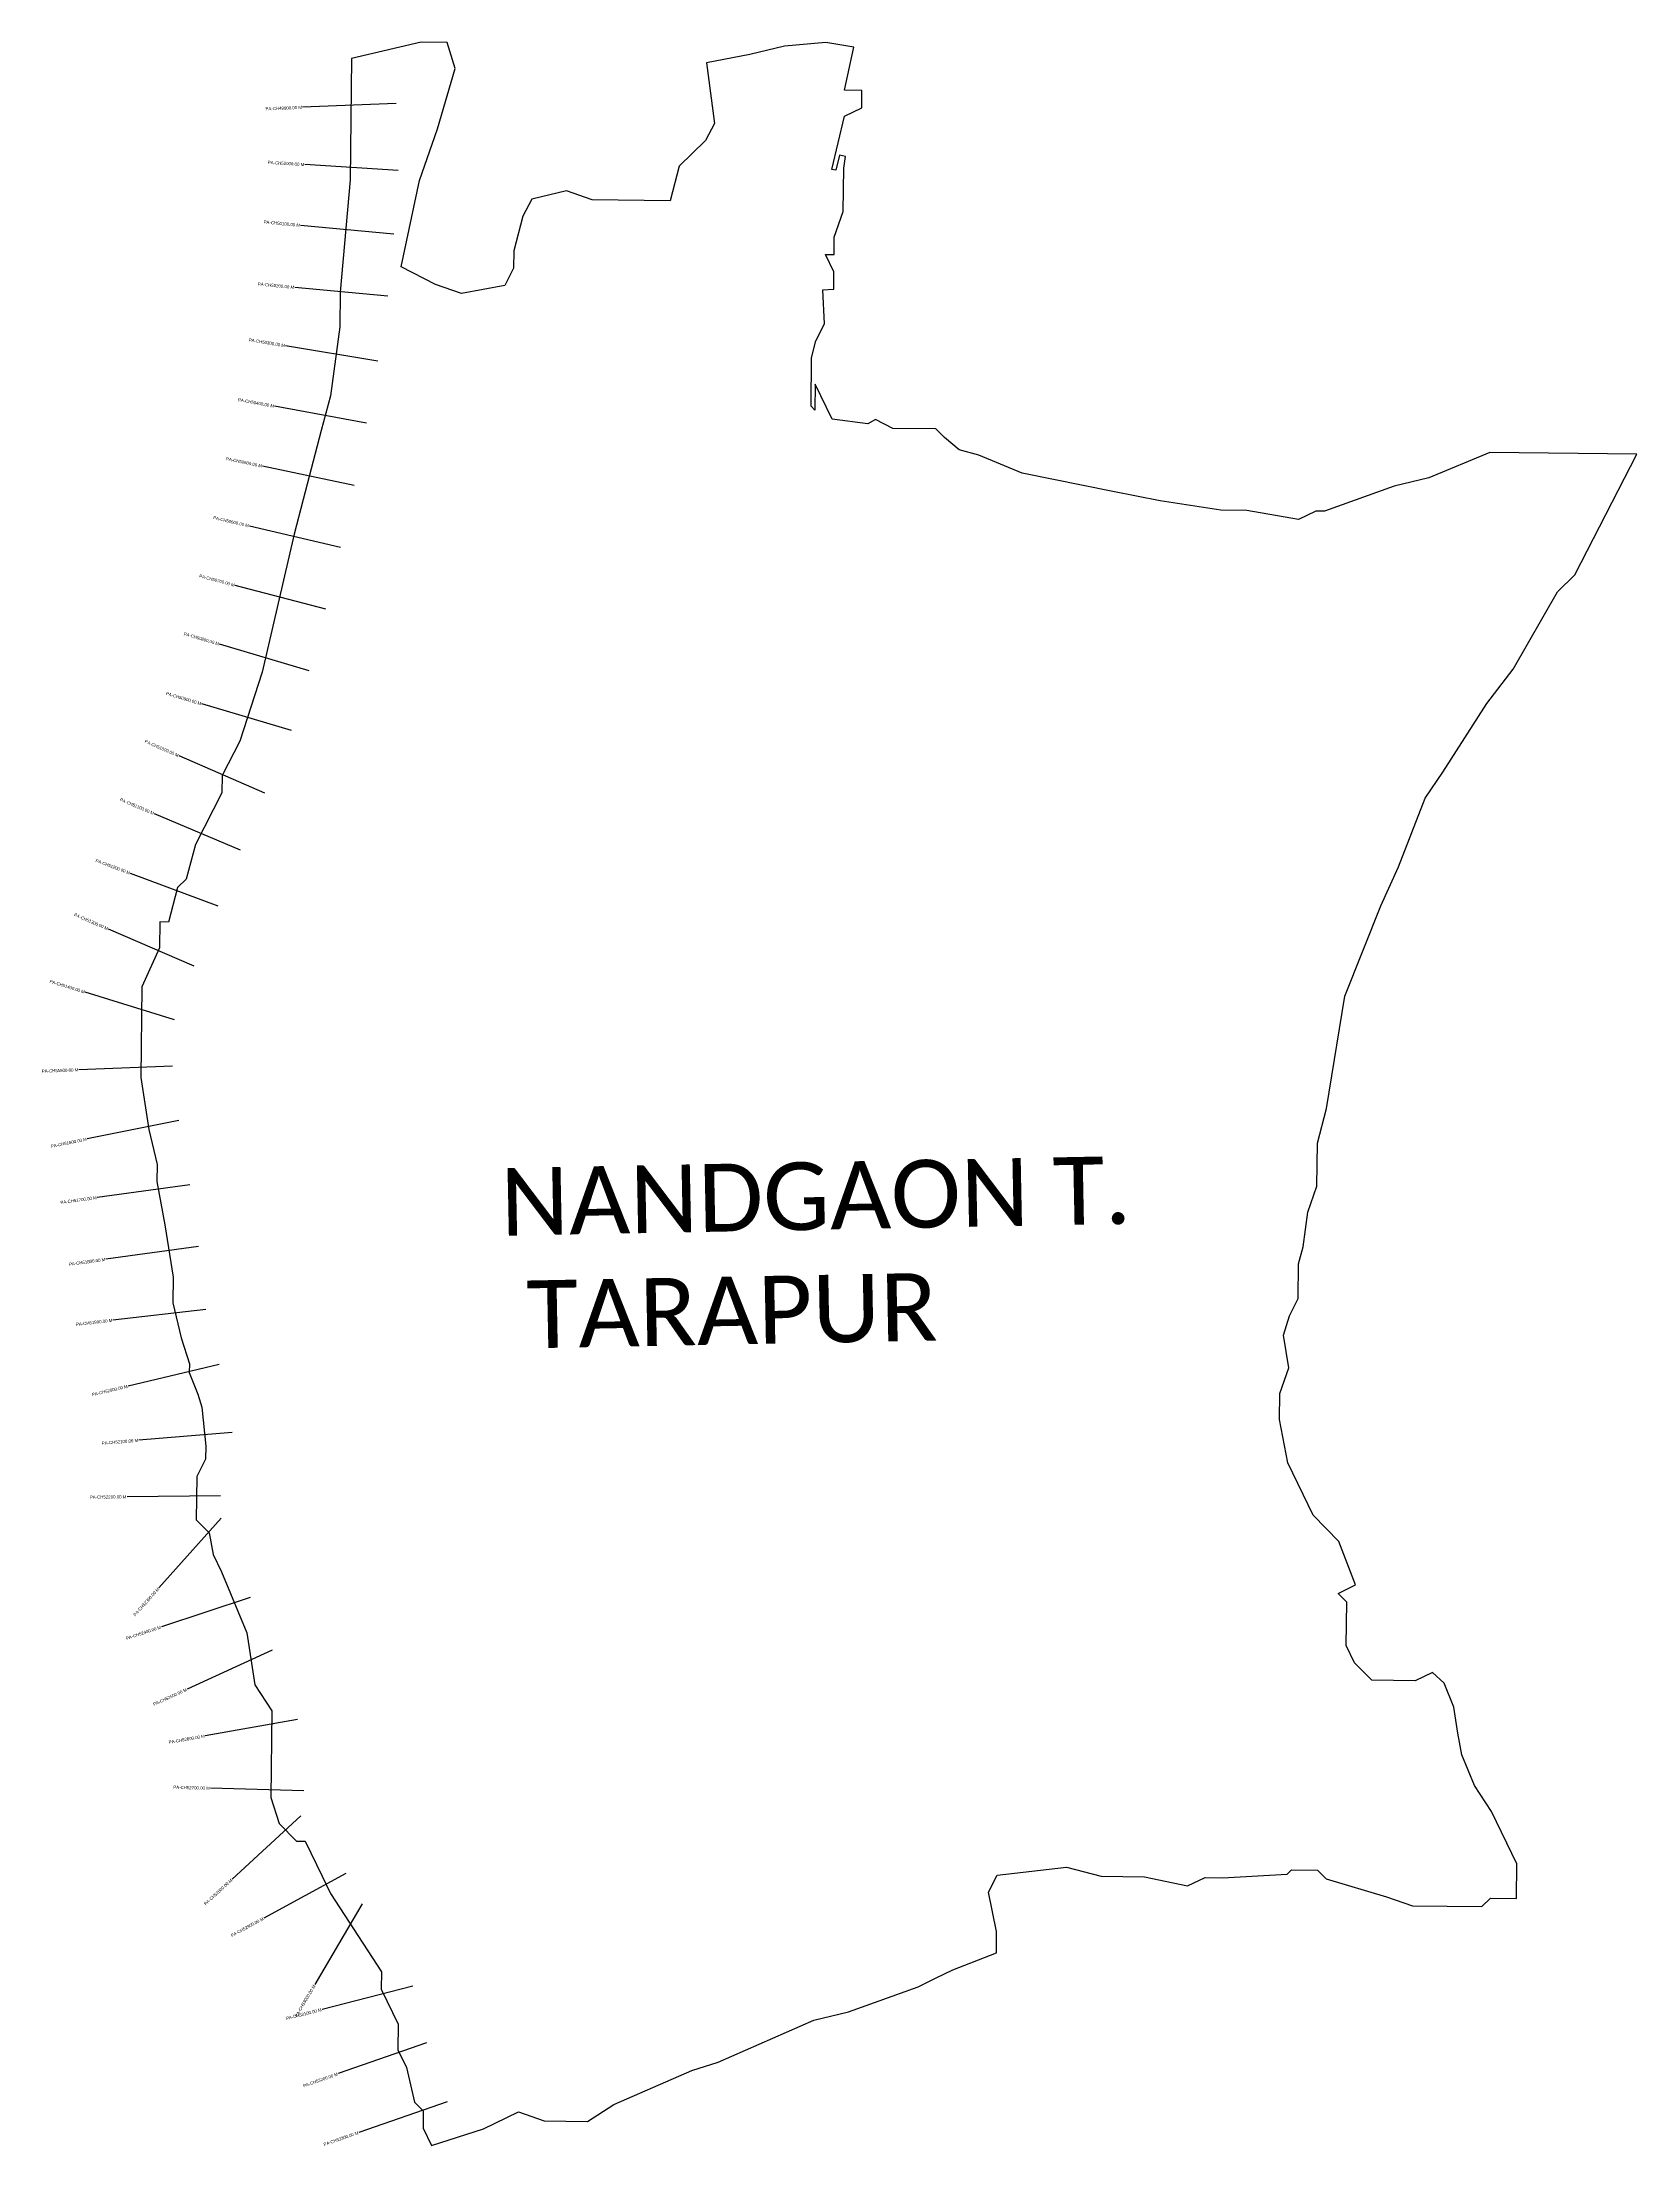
# Model space of a CAD drawing. Header units: metres. Extents: x 257313 to 259871, y 2184745 to 2188120.
import ezdxf
from ezdxf.enums import TextEntityAlignment as Align

# ---------------------------------------------------------------- set-up
doc = ezdxf.new("R2010")
doc.units = ezdxf.units.M
doc.header["$MEASUREMENT"] = 0
for name, color, linetype in [('CS', 134, 'Continuous'), ('CSMark', 6, 'Continuous'), ('VILLAGE BOUNDRY', 10, 'Continuous'), ('VILLAGE NAME', 250, 'Continuous')]:
    doc.layers.add(name, color=color, linetype=linetype)
doc.styles.get("Standard").update_dxf_attribs({"font": 'arial.ttf'})

msp = doc.modelspace()

# ---------------------------------------------------------------- linework, layer by layer
at = {"layer": 'CS'}
for p, q in [((257880.7, 2188021.9), (257730.9, 2188015.6)), ((257884.2, 2187914.1), (257734.5, 2187923.6)), ((257877, 2187812), (257727.7, 2187826.2)), ((257867.6, 2187712.5), (257718.3, 2187726.6)), ((257851.5, 2187608.5), (257703.5, 2187633.1)), ((257833.5, 2187508.8), (257686, 2187535.9)), ((257813.4, 2187408.9), (257666.6, 2187439.8)), ((257791.6, 2187309.5), (257645.6, 2187343.8)), ((257767.9, 2187210.2), (257622.9, 2187248.6)), ((257741.3, 2187111.4), (257597.6, 2187154.3)), ((257712.8, 2187015.6), (257569, 2187058.4)), ((257670.2, 2186915.2), (257532.7, 2186975)), ((257631.4, 2186824), (257493.2, 2186882.2)), ((257595.4, 2186734.1), (257454.9, 2186786.5)), ((257557.1, 2186637.7), (257419.4, 2186697.1)), ((257525.4, 2186551.4), (257382.1, 2186595.9)), ((257521.9, 2186477.1), (257372, 2186471.4)), ((257532.5, 2186390.3), (257385.5, 2186360.4)), ((257550.1, 2186287), (257401.5, 2186266.5)), ((257563.7, 2186187.9), (257415.1, 2186167.5)), ((257575.6, 2186087), (257426.6, 2186069.7)), ((257597, 2185998.3), (257451, 2185963.8)), ((257617.6, 2185889.3), (257468.1, 2185877.1)), ((257599.2, 2185787.7), (257449.2, 2185786.3)), ((257600.3, 2185752.1), (257500.3, 2185640.3)), ((257647, 2185624.6), (257504.5, 2185577.7)), ((257682.1, 2185540), (257545.7, 2185477.7)), ((257722.5, 2185428.8), (257574.8, 2185402.8)), ((257732.9, 2185314.3), (257583, 2185318.7)), ((257727.9, 2185274.5), (257617.6, 2185172.8)), ((257800.4, 2185182.1), (257668.7, 2185110.5)), ((257826.4, 2185133), (257750.3, 2185003.7)), ((257907.5, 2185000.9), (257762.1, 2184963.9)), ((257929.7, 2184910.4), (257788.1, 2184860.8)), ((257962.7, 2184815.8), (257821, 2184766.6))]:
    msp.add_line(p, q, dxfattribs=at)
at = {"layer": 'VILLAGE BOUNDRY'}
msp.add_lwpolyline([(259743.8, 2187238.3), (259771.9, 2187265.7), (259871.4, 2187459), (259635.3, 2187461.7), (259537.6, 2187421.2), (259481.9, 2187408), (259370.3, 2187367.6), (259356.5, 2187367.8), (259328.5, 2187354.2), (259245.4, 2187369), (259203.7, 2187369.5), (259106.7, 2187384.5), (259030.4, 2187399.3), (258885, 2187428.7), (258815.9, 2187457.3), (258784.2, 2187465.9), (258760.6, 2187485.7), (258746.9, 2187499.7), (258677.5, 2187500.5), (258649.9, 2187514.7), (258637.7, 2187508), (258580.5, 2187515.5), (258553.3, 2187571.4), (258552.8, 2187529.8), (258546.7, 2187535.9), (258547.3, 2187613.6), (258554.1, 2187640.8), (258568.3, 2187668.4), (258565.2, 2187723), (258582.9, 2187723.8), (258583.2, 2187751.6), (258569.6, 2187779.5), (258583.5, 2187779.4), (258583.8, 2187807.1), (258598.2, 2187848.6), (258599, 2187918.1), (258601.7, 2187936.6), (258592.3, 2187939), (258586.3, 2187914.8), (258579.7, 2187916.1), (258599.9, 2188001.4), (258627.9, 2188014.9), (258628.2, 2188042.7), (258600.4, 2188043), (258615.1, 2188112.3), (258570, 2188119.8), (258504, 2188113.6), (258448.3, 2188100.3), (258378.7, 2188087.2), (258391.5, 2187989.9), (258377.3, 2187962.3), (258335.1, 2187921.1), (258320.6, 2187865.7), (258195.6, 2187867.1), (258154.1, 2187881.5), (258098.5, 2187868.2), (258084.2, 2187840.7), (258069.7, 2187785.3), (258069.4, 2187757.5), (258055.2, 2187729.9), (257985.6, 2187716.8), (257944.1, 2187731.2), (257888.9, 2187759.5), (257918.2, 2187898.1), (257947, 2187981.1), (257975.8, 2188078), (257962.5, 2188119.8), (257920.8, 2188120.3), (257809.4, 2188093.8), (257807.2, 2187899.4), (257791.2, 2187719), (257790.6, 2187663.5), (257775.4, 2187552.6), (257760.9, 2187497.2), (257731.8, 2187386.4), (257717.3, 2187331), (257666.1, 2187109.4), (257630.2, 2186998.7), (257601.8, 2186943.5), (257601.4, 2186915.7), (257558.8, 2186832.9), (257544.3, 2186777.5), (257530.2, 2186763.8), (257515.7, 2186708.4), (257501.8, 2186708.6), (257501.3, 2186666.9), (257472.9, 2186604.7), (257471.2, 2186458.9), (257484.1, 2186375.5), (257497.4, 2186319.7), (257497, 2186292), (257510.1, 2186222.4), (257523.1, 2186138.9), (257522.6, 2186097.3), (257535.8, 2186041.6), (257549.2, 2185999.8), (257549.1, 2185985.8), (257562.6, 2185951), (257569.3, 2185930.1), (257575.5, 2185867.5), (257575.3, 2185846.7), (257561, 2185819.1), (257560.2, 2185749.6), (257580.9, 2185728.6), (257587.4, 2185693.8), (257600.9, 2185665.9), (257641.5, 2185568.2), (257654.4, 2185484.7), (257681.7, 2185442.7), (257680.1, 2185303.8), (257693.5, 2185262), (257721, 2185234), (257734.9, 2185233.8), (257762, 2185177.9), (257775.6, 2185150), (257857.4, 2185024.1), (257857.1, 2184996.3), (257884.3, 2184940.4), (257883.8, 2184898.8), (257897.3, 2184870.9), (257910.6, 2184815.2), (257924.3, 2184801.1), (257924, 2184773.3), (257937.5, 2184745.4), (258021.2, 2184772.2), (258077.1, 2184799.3), (258118.5, 2184785), (258188, 2184784.2), (258230, 2184811.5), (258355.5, 2184865.6), (258397.4, 2184879), (258550.9, 2184946.7), (258606.6, 2184959.9), (258718.2, 2185000.3), (258746.1, 2185013.9), (258774, 2185027.4), (258843.8, 2185054.4), (258844.2, 2185089.1), (258831, 2185151.8), (258845.2, 2185179.4), (258956.5, 2185192), (259011.9, 2185177.4), (259081.3, 2185176.6), (259150.6, 2185162), (259178.5, 2185175.5), (259206.3, 2185175.2), (259310.5, 2185181), (259317.5, 2185187.8), (259359.2, 2185187.4), (259372.9, 2185173.3), (259469.8, 2185144.4), (259511.3, 2185130), (259622.4, 2185128.8), (259636.4, 2185142.5), (259678.1, 2185142), (259678.7, 2185197.6), (259638, 2185281.3), (259610.7, 2185323.3), (259590.4, 2185372.2), (259583.9, 2185407), (259577.4, 2185448.7), (259562.4, 2185487.5), (259543.4, 2185504.6), (259515.4, 2185491.1), (259446, 2185491.9), (259418.5, 2185520), (259405, 2185547.9), (259405.8, 2185617.3), (259392, 2185631.4), (259420, 2185644.9), (259393, 2185714.7), (259351.8, 2185756.8), (259311.1, 2185840.6), (259298, 2185910.2), (259298.5, 2185951.9), (259312.9, 2185993.4), (259304.2, 2186045.6), (259313.8, 2186076.7), (259328.1, 2186104.3), (259328.7, 2186159.9), (259336, 2186187.5), (259343.5, 2186243), (259357.9, 2186284.5), (259358.7, 2186353.9), (259373.2, 2186409.3), (259403, 2186589.5), (259460.3, 2186734.7), (259488.8, 2186796.8), (259531.7, 2186907.4), (259560, 2186948.8), (259630.6, 2187059), (259672.9, 2187114.1)], close=True, dxfattribs=at)

# ---------------------------------------------------------------- texts
at = {"layer": 'CSMark'}
for s, rotation, p in [('PA-CH49900.00 M', 2.3966, (257729.9, 2188015.6)), ('PA-CH50000.00 M', 356.3573, (257733.5, 2187923.7)), ('PA-CH50100.00 M', 354.588, (257726.7, 2187826.3)), ('PA-CH50200.00 M', 354.588, (257717.3, 2187726.7)), ('PA-CH50300.00 M', 350.5951, (257702.5, 2187633.2)), ('PA-CH50400.00 M', 349.5994, (257685, 2187536.1)), ('PA-CH50500.00 M', 348.1178, (257665.6, 2187440)), ('PA-CH50600.00 M', 346.7692, (257644.6, 2187344.1)), ('PA-CH50700.00 M', 345.1824, (257621.9, 2187248.9)), ('PA-CH50800.00 M', 343.4153, (257596.6, 2187154.5)), ('PA-CH50900.00 M', 343.4153, (257568.1, 2187058.7)), ('PA-CH51000.00 M', 336.5048, (257531.7, 2186975.4)), ('PA-CH51100.00 M', 337.1598, (257492.2, 2186882.6)), ('PA-CH51200.00 M', 339.5573, (257453.9, 2186786.9)), ('PA-CH51300.00 M', 336.6404, (257418.5, 2186697.5)), ('PA-CH51400.00 M', 342.7436, (257381.2, 2186596.2)), ('PA-CH51500.00 M', 2.187, (257371, 2186471.4)), ('PA-CH51600.00 M', 11.5061, (257384.5, 2186360.2)), ('PA-CH51700.00 M', 7.8452, (257400.5, 2186266.4)), ('PA-CH51800.00 M', 7.8452, (257414.2, 2186167.3)), ('PA-CH51900.00 M', 6.6145, (257425.6, 2186069.6)), ('PA-CH52000.00 M', 13.2766, (257450, 2185963.6)), ('PA-CH52100.00 M', 4.6686, (257467.1, 2185877)), ('PA-CH52200.00 M', 0.5332, (257448.2, 2185786.3)), ('PA-CH52300.00 M', 48.1851, (257499.6, 2185639.5)), ('PA-CH52400.00 M', 18.2192, (257503.5, 2185577.4)), ('PA-CH52500.00 M', 24.5382, (257544.8, 2185477.3)), ('PA-CH52600.00 M', 9.9705, (257573.8, 2185402.6)), ('PA-CH52700.00 M', 358.3019, (257582, 2185318.7)), ('PA-CH52800.00 M', 42.7058, (257616.9, 2185172.1)), ('PA-CH52900.00 M', 28.5458, (257667.8, 2185110)), ('PA-CH53000.00 M', 59.5041, (257749.8, 2185002.9)), ('PA-CH53100.00 M', 14.2992, (257761.2, 2184963.6)), ('PA-CH53200.00 M', 19.3149, (257787.2, 2184860.4)), ('PA-CH53300.00 M', 19.143, (257820.1, 2184766.2))]:
    msp.add_text(s, height=5, rotation=rotation, dxfattribs=at).set_placement(p, align=Align.MIDDLE_RIGHT)
at = {"layer": 'VILLAGE NAME', "insert": (258047.4, 2186313.7), "char_height": 108.748, "attachment_point": 1, "rotation": 1.1028}
msp.add_mtext_dynamic_manual_height_columns('{\\fCalibri|b0|i0|c0|p34;NANDGAON T.\\P TARAPUR}', width=1107.342, gutter_width=543.7, heights=[0], dxfattribs=at)

doc.saveas('drawing.dxf')
